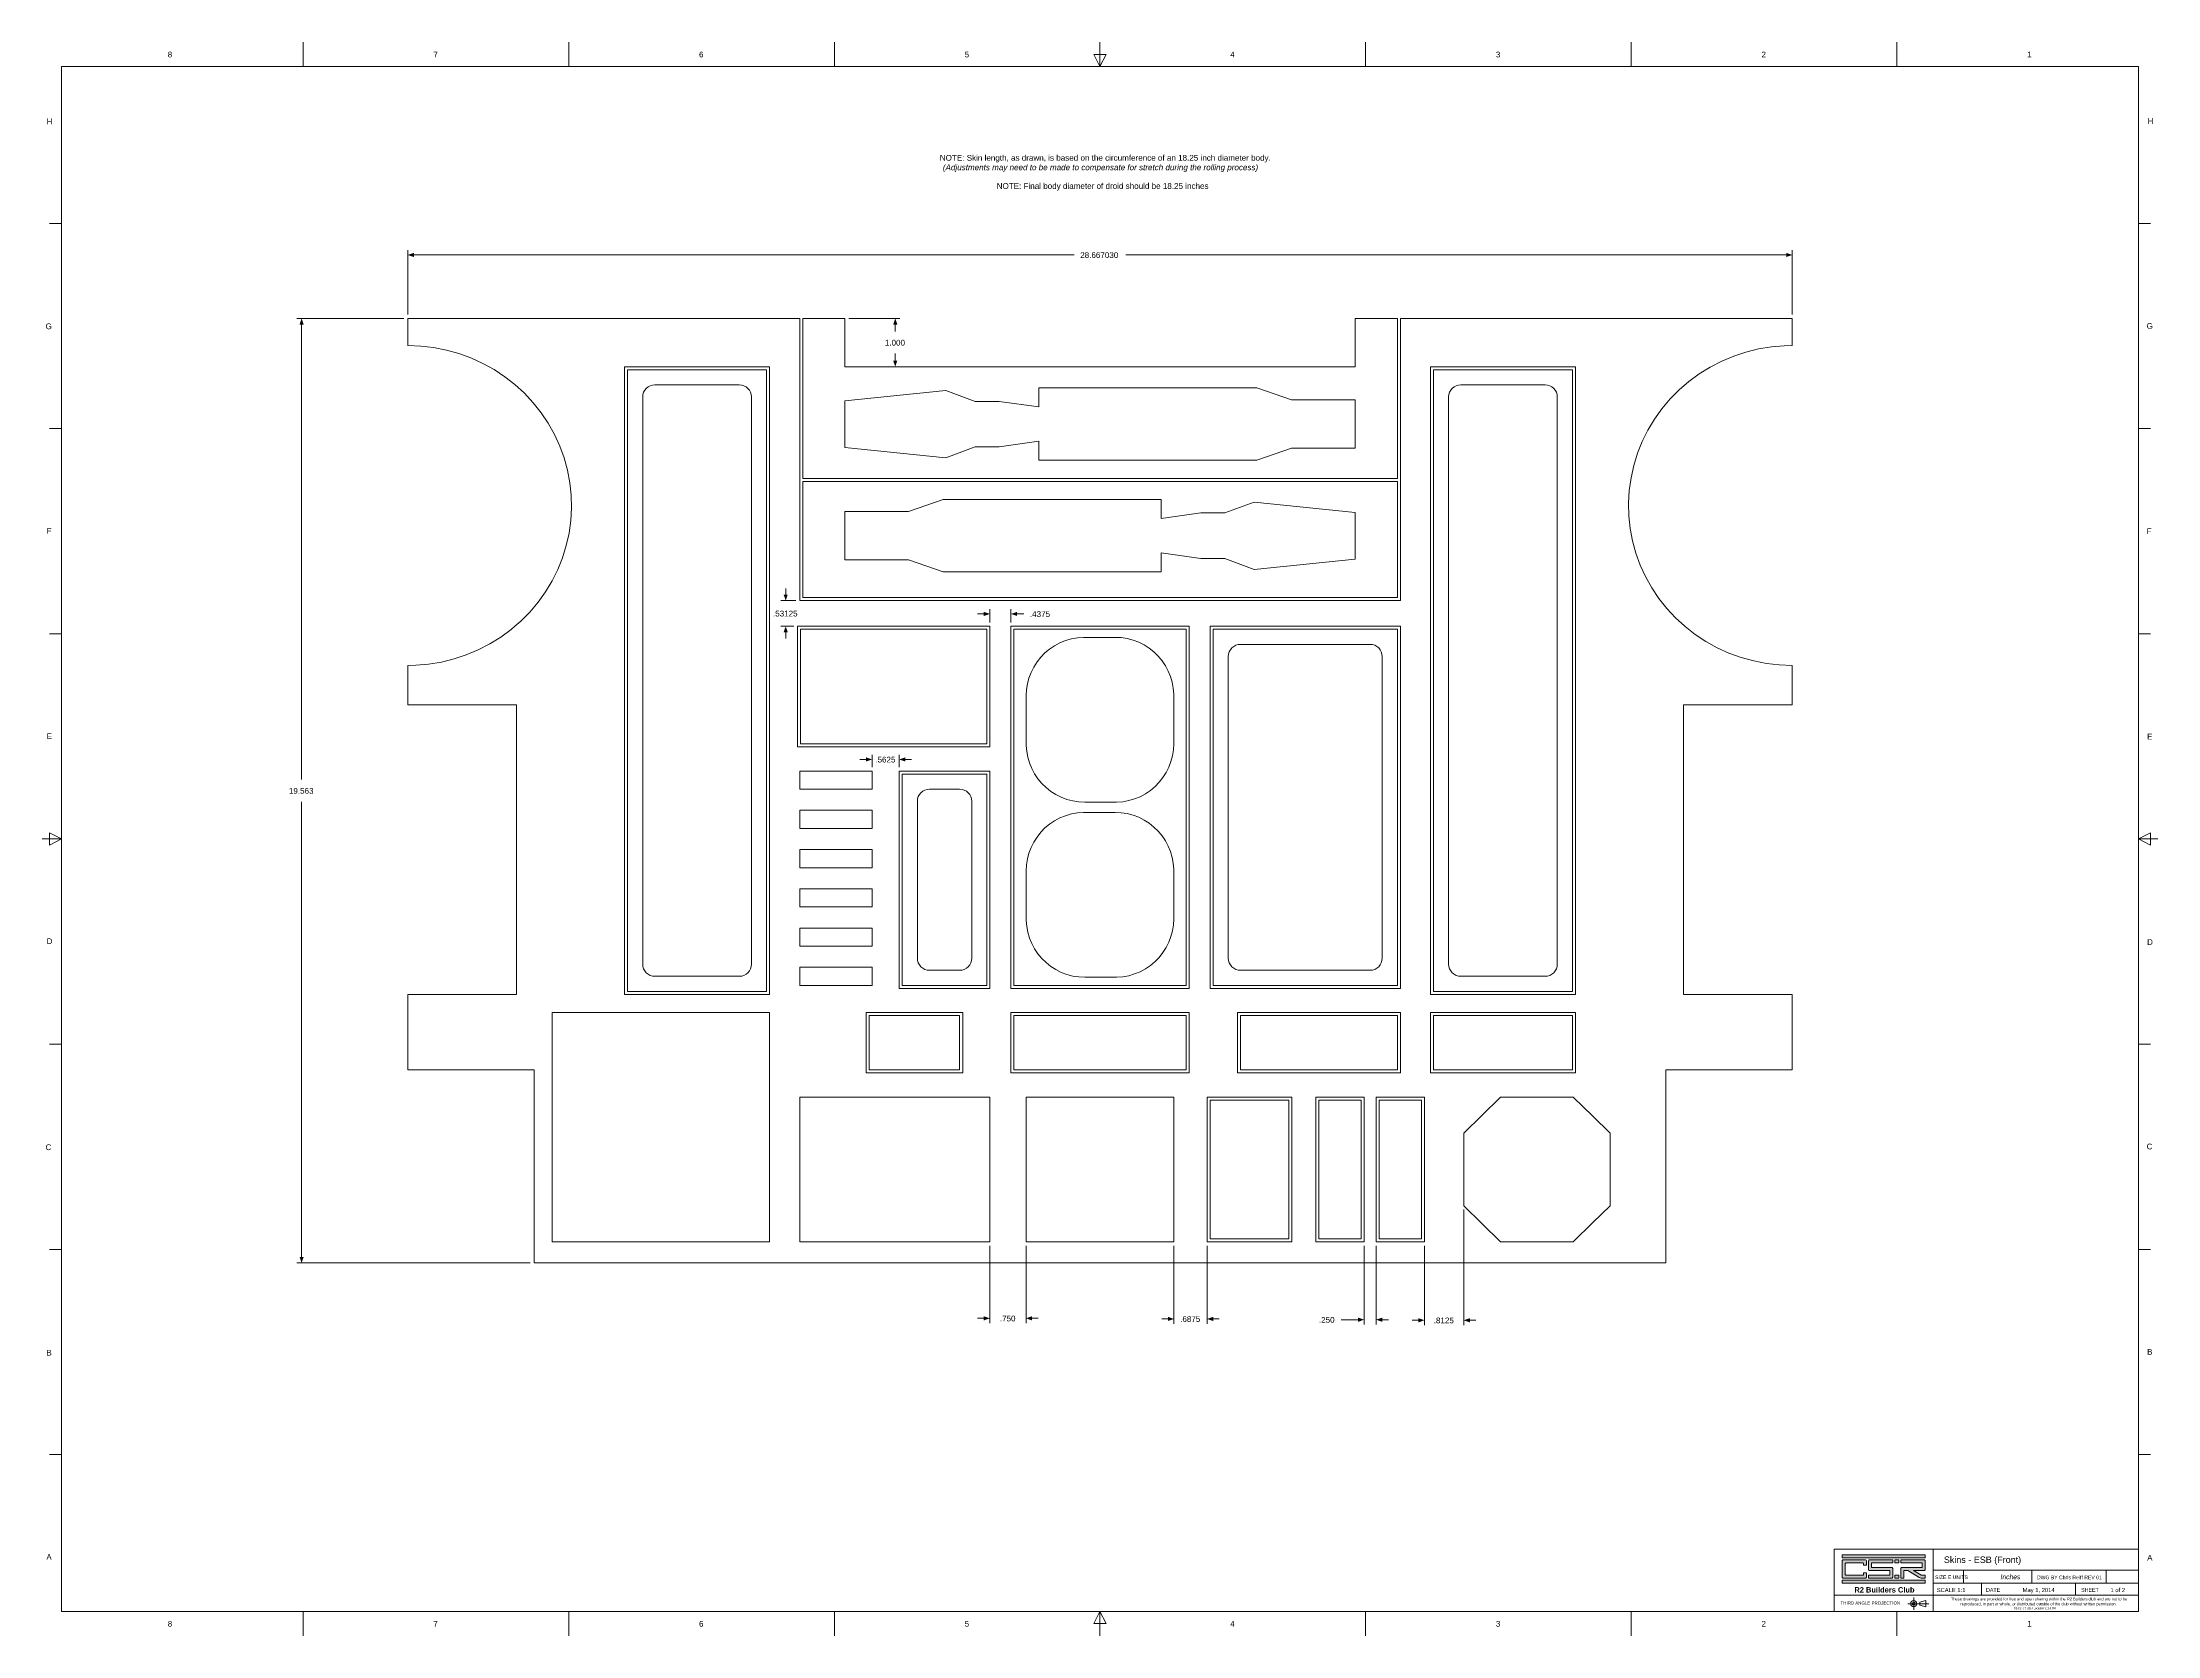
# Model space of a CAD drawing. Header units: millimetres. Extents: x 2076.8 to 2173.2, y 809.3 to 842.3.
# Drawn here: x 2076.75 to 2120.55, y 809.26 to 842.26 of the extents above; entities that cross this region are included whole.
import ezdxf

# ---------------------------------------------------------------- set-up
doc = ezdxf.new("R2010")
doc.units = ezdxf.units.MM
for name, color, linetype in [('PDF_Geometry', 7, 'Continuous'), ('PDF_Solid Fills', 5, 'Continuous'), ('PDF_Text', 7, 'Continuous')]:
    doc.layers.add(name, color=color, linetype=linetype)
doc.styles.add('PDF Arial', font='arial.ttf')
doc.styles.add('PDF Arial Bold', font='arialbd.ttf')
doc.styles.add('PDF Arial Italic', font='ariali.ttf')

msp = doc.modelspace()

# ---------------------------------------------------------------- hatches: boundary and pattern name
at = {"layer": 'PDF_Solid Fills', "true_color": 0xc0c0c0, "transparency": 33554559}
h = msp.add_hatch(color=9, dxfattribs=at)
h.paths.add_polyline_path([(2115.738, 810.345), (2115.738, 810.408), (2114.019, 810.408), (2114.019, 810.345)], flags=0)
h.paths.add_polyline_path([(2114.019, 810.869), (2115.738, 810.869), (2115.738, 810.932), (2114.019, 810.932)], flags=0)
h.paths.add_polyline_path([(2114.522, 810.467), (2114.522, 810.466), (2114.522, 810.465), (2114.522, 810.464), (2114.521, 810.464), (2114.521, 810.463), (2114.521, 810.462), (2114.521, 810.461), (2114.52, 810.46), (2114.52, 810.459), (2114.519, 810.458), (2114.519, 810.457), (2114.518, 810.457), (2114.518, 810.456), (2114.517, 810.455), (2114.516, 810.455), (2114.516, 810.454), (2114.515, 810.453), (2114.514, 810.453), (2114.513, 810.452), (2114.512, 810.452), (2114.512, 810.451), (2114.511, 810.451), (2114.51, 810.451), (2114.509, 810.45), (2114.508, 810.45), (2114.507, 810.45), (2114.506, 810.45), (2114.505, 810.45), (2114.504, 810.45), (2114.036, 810.45), (2114.035, 810.45), (2114.034, 810.45), (2114.033, 810.45), (2114.032, 810.45), (2114.031, 810.45), (2114.031, 810.451), (2114.03, 810.451), (2114.029, 810.451), (2114.028, 810.452), (2114.027, 810.452), (2114.026, 810.453), (2114.026, 810.453), (2114.025, 810.454), (2114.024, 810.455), (2114.023, 810.455), (2114.023, 810.456), (2114.022, 810.457), (2114.022, 810.457), (2114.021, 810.458), (2114.021, 810.459), (2114.02, 810.46), (2114.02, 810.461), (2114.019, 810.462), (2114.019, 810.463), (2114.019, 810.464), (2114.019, 810.464), (2114.019, 810.465), (2114.019, 810.466), (2114.019, 810.467), (2114.019, 810.81), (2114.019, 810.81), (2114.019, 810.811), (2114.019, 810.812), (2114.019, 810.813), (2114.019, 810.814), (2114.019, 810.815), (2114.02, 810.816), (2114.02, 810.817), (2114.021, 810.818), (2114.021, 810.819), (2114.022, 810.819), (2114.022, 810.82), (2114.023, 810.821), (2114.023, 810.822), (2114.024, 810.822), (2114.025, 810.823), (2114.026, 810.824), (2114.026, 810.824), (2114.027, 810.825), (2114.028, 810.825), (2114.029, 810.826), (2114.03, 810.826), (2114.031, 810.826), (2114.031, 810.827), (2114.032, 810.827), (2114.033, 810.827), (2114.034, 810.827), (2114.035, 810.827), (2114.036, 810.827), (2114.504, 810.827), (2114.505, 810.827), (2114.506, 810.827), (2114.507, 810.827), (2114.508, 810.827), (2114.509, 810.827), (2114.51, 810.826), (2114.511, 810.826), (2114.512, 810.826), (2114.512, 810.825), (2114.513, 810.825), (2114.514, 810.824), (2114.515, 810.824), (2114.516, 810.823), (2114.516, 810.822), (2114.517, 810.822), (2114.518, 810.821), (2114.518, 810.82), (2114.519, 810.819), (2114.519, 810.819), (2114.52, 810.818), (2114.52, 810.817), (2114.521, 810.816), (2114.521, 810.815), (2114.521, 810.814), (2114.521, 810.813), (2114.522, 810.812), (2114.522, 810.811), (2114.522, 810.81), (2114.522, 810.81), (2114.522, 810.717), (2114.459, 810.717), (2114.459, 810.76), (2114.459, 810.76), (2114.459, 810.76), (2114.459, 810.761), (2114.459, 810.761), (2114.459, 810.761), (2114.459, 810.761), (2114.459, 810.761), (2114.458, 810.762), (2114.458, 810.762), (2114.458, 810.762), (2114.458, 810.762), (2114.458, 810.763), (2114.458, 810.763), (2114.458, 810.763), (2114.458, 810.763), (2114.457, 810.763), (2114.457, 810.763), (2114.457, 810.763), (2114.457, 810.764), (2114.457, 810.764), (2114.456, 810.764), (2114.456, 810.764), (2114.456, 810.764), (2114.456, 810.764), (2114.455, 810.764), (2114.455, 810.764), (2114.455, 810.764), (2114.455, 810.764), (2114.454, 810.764), (2114.102, 810.764), (2114.101, 810.764), (2114.1, 810.764), (2114.099, 810.764), (2114.098, 810.764), (2114.097, 810.763), (2114.096, 810.763), (2114.095, 810.763), (2114.094, 810.762), (2114.093, 810.762), (2114.092, 810.761), (2114.091, 810.761), (2114.09, 810.76), (2114.089, 810.759), (2114.088, 810.759), (2114.087, 810.758), (2114.086, 810.757), (2114.086, 810.756), (2114.085, 810.755), (2114.084, 810.754), (2114.084, 810.753), (2114.083, 810.752), (2114.083, 810.751), (2114.083, 810.75), (2114.082, 810.749), (2114.082, 810.748), (2114.082, 810.747), (2114.082, 810.746), (2114.081, 810.744), (2114.081, 810.743), (2114.081, 810.534), (2114.081, 810.532), (2114.082, 810.531), (2114.082, 810.53), (2114.082, 810.529), (2114.082, 810.528), (2114.083, 810.527), (2114.083, 810.526), (2114.083, 810.525), (2114.084, 810.524), (2114.084, 810.523), (2114.085, 810.522), (2114.086, 810.521), (2114.086, 810.52), (2114.087, 810.519), (2114.088, 810.518), (2114.089, 810.518), (2114.09, 810.517), (2114.091, 810.516), (2114.092, 810.516), (2114.093, 810.515), (2114.094, 810.515), (2114.095, 810.514), (2114.096, 810.514), (2114.097, 810.513), (2114.098, 810.513), (2114.099, 810.513), (2114.1, 810.513), (2114.101, 810.513), (2114.102, 810.513), (2114.454, 810.513), (2114.455, 810.513), (2114.455, 810.513), (2114.455, 810.513), (2114.455, 810.513), (2114.456, 810.513), (2114.456, 810.513), (2114.456, 810.513), (2114.456, 810.513), (2114.457, 810.513), (2114.457, 810.513), (2114.457, 810.513), (2114.457, 810.514), (2114.457, 810.514), (2114.458, 810.514), (2114.458, 810.514), (2114.458, 810.514), (2114.458, 810.514), (2114.458, 810.515), (2114.458, 810.515), (2114.458, 810.515), (2114.458, 810.515), (2114.459, 810.515), (2114.459, 810.516), (2114.459, 810.516), (2114.459, 810.516), (2114.459, 810.516), (2114.459, 810.517), (2114.459, 810.517), (2114.459, 810.517), (2114.459, 810.56), (2114.522, 810.56)], flags=0)
h.paths.add_polyline_path([(2115.298, 810.45), (2115.298, 810.603), (2115.298, 810.603), (2115.298, 810.603), (2115.298, 810.603), (2115.298, 810.604), (2115.298, 810.604), (2115.298, 810.604), (2115.298, 810.604), (2115.298, 810.604), (2115.298, 810.605), (2115.298, 810.605), (2115.298, 810.605), (2115.299, 810.605), (2115.299, 810.605), (2115.299, 810.606), (2115.299, 810.606), (2115.299, 810.606), (2115.299, 810.606), (2115.3, 810.606), (2115.3, 810.606), (2115.3, 810.606), (2115.3, 810.607), (2115.3, 810.607), (2115.301, 810.607), (2115.301, 810.607), (2115.301, 810.607), (2115.301, 810.607), (2115.302, 810.607), (2115.302, 810.607), (2115.302, 810.607), (2115.382, 810.607), (2115.613, 810.462), (2115.614, 810.462), (2115.616, 810.461), (2115.617, 810.46), (2115.618, 810.459), (2115.62, 810.459), (2115.621, 810.458), (2115.623, 810.457), (2115.624, 810.456), (2115.626, 810.456), (2115.627, 810.455), (2115.629, 810.455), (2115.63, 810.454), (2115.632, 810.454), (2115.633, 810.453), (2115.635, 810.453), (2115.636, 810.452), (2115.638, 810.452), (2115.64, 810.452), (2115.641, 810.451), (2115.643, 810.451), (2115.644, 810.451), (2115.646, 810.45), (2115.648, 810.45), (2115.649, 810.45), (2115.651, 810.45), (2115.652, 810.45), (2115.654, 810.45), (2115.656, 810.45), (2115.657, 810.45), (2115.738, 810.45), (2115.738, 810.513), (2115.657, 810.513), (2115.657, 810.513), (2115.656, 810.513), (2115.656, 810.513), (2115.656, 810.513), (2115.655, 810.513), (2115.655, 810.513), (2115.654, 810.513), (2115.654, 810.513), (2115.654, 810.513), (2115.653, 810.513), (2115.653, 810.513), (2115.652, 810.513), (2115.652, 810.513), (2115.652, 810.513), (2115.651, 810.513), (2115.651, 810.514), (2115.65, 810.514), (2115.65, 810.514), (2115.65, 810.514), (2115.649, 810.514), (2115.649, 810.514), (2115.649, 810.514), (2115.648, 810.515), (2115.648, 810.515), (2115.648, 810.515), (2115.647, 810.515), (2115.647, 810.515), (2115.646, 810.516), (2115.646, 810.516), (2115.5, 810.607), (2115.72, 810.607), (2115.721, 810.607), (2115.722, 810.607), (2115.723, 810.607), (2115.724, 810.607), (2115.725, 810.608), (2115.726, 810.608), (2115.727, 810.608), (2115.728, 810.609), (2115.729, 810.609), (2115.729, 810.61), (2115.73, 810.61), (2115.731, 810.611), (2115.732, 810.611), (2115.733, 810.612), (2115.733, 810.612), (2115.734, 810.613), (2115.734, 810.614), (2115.735, 810.615), (2115.735, 810.616), (2115.736, 810.616), (2115.736, 810.617), (2115.737, 810.618), (2115.737, 810.619), (2115.737, 810.62), (2115.738, 810.621), (2115.738, 810.622), (2115.738, 810.623), (2115.738, 810.624), (2115.738, 810.625), (2115.738, 810.81), (2115.738, 810.81), (2115.738, 810.811), (2115.738, 810.812), (2115.738, 810.813), (2115.737, 810.814), (2115.737, 810.815), (2115.737, 810.816), (2115.736, 810.817), (2115.736, 810.818), (2115.735, 810.819), (2115.735, 810.819), (2115.734, 810.82), (2115.734, 810.821), (2115.733, 810.822), (2115.733, 810.822), (2115.732, 810.823), (2115.731, 810.824), (2115.73, 810.824), (2115.729, 810.825), (2115.729, 810.825), (2115.728, 810.826), (2115.727, 810.826), (2115.726, 810.826), (2115.725, 810.827), (2115.724, 810.827), (2115.723, 810.827), (2115.722, 810.827), (2115.721, 810.827), (2115.72, 810.827), (2115.235, 810.827), (2115.235, 810.764), (2115.671, 810.764), (2115.671, 810.764), (2115.671, 810.764), (2115.671, 810.764), (2115.672, 810.764), (2115.672, 810.764), (2115.672, 810.764), (2115.672, 810.764), (2115.673, 810.764), (2115.673, 810.764), (2115.673, 810.764), (2115.673, 810.763), (2115.673, 810.763), (2115.674, 810.763), (2115.674, 810.763), (2115.674, 810.763), (2115.674, 810.763), (2115.674, 810.763), (2115.674, 810.762), (2115.674, 810.762), (2115.675, 810.762), (2115.675, 810.762), (2115.675, 810.761), (2115.675, 810.761), (2115.675, 810.761), (2115.675, 810.761), (2115.675, 810.761), (2115.675, 810.76), (2115.675, 810.76), (2115.675, 810.76), (2115.675, 810.674), (2115.675, 810.674), (2115.675, 810.674), (2115.675, 810.674), (2115.675, 810.673), (2115.675, 810.673), (2115.675, 810.673), (2115.675, 810.673), (2115.675, 810.672), (2115.675, 810.672), (2115.674, 810.672), (2115.674, 810.672), (2115.674, 810.672), (2115.674, 810.671), (2115.674, 810.671), (2115.674, 810.671), (2115.674, 810.671), (2115.673, 810.671), (2115.673, 810.671), (2115.673, 810.671), (2115.673, 810.67), (2115.673, 810.67), (2115.672, 810.67), (2115.672, 810.67), (2115.672, 810.67), (2115.672, 810.67), (2115.671, 810.67), (2115.671, 810.67), (2115.671, 810.67), (2115.671, 810.67), (2115.252, 810.67), (2115.251, 810.67), (2115.25, 810.67), (2115.25, 810.67), (2115.249, 810.669), (2115.248, 810.669), (2115.247, 810.669), (2115.246, 810.669), (2115.245, 810.668), (2115.244, 810.668), (2115.243, 810.667), (2115.242, 810.667), (2115.242, 810.666), (2115.241, 810.666), (2115.24, 810.665), (2115.24, 810.664), (2115.239, 810.664), (2115.238, 810.663), (2115.238, 810.662), (2115.237, 810.661), (2115.237, 810.661), (2115.236, 810.66), (2115.236, 810.659), (2115.236, 810.658), (2115.235, 810.657), (2115.235, 810.656), (2115.235, 810.655), (2115.235, 810.654), (2115.235, 810.653), (2115.235, 810.652), (2115.235, 810.45)], flags=0)
h.paths.add_polyline_path([(2114.564, 810.625), (2114.564, 810.624), (2114.564, 810.623), (2114.564, 810.622), (2114.564, 810.621), (2114.564, 810.62), (2114.565, 810.619), (2114.565, 810.618), (2114.565, 810.617), (2114.566, 810.616), (2114.566, 810.616), (2114.567, 810.615), (2114.567, 810.614), (2114.568, 810.613), (2114.569, 810.612), (2114.569, 810.612), (2114.57, 810.611), (2114.571, 810.611), (2114.571, 810.61), (2114.572, 810.61), (2114.573, 810.609), (2114.574, 810.609), (2114.575, 810.608), (2114.576, 810.608), (2114.577, 810.608), (2114.578, 810.607), (2114.579, 810.607), (2114.579, 810.607), (2114.58, 810.607), (2114.581, 810.607), (2115, 810.607), (2115, 810.607), (2115, 810.607), (2115, 810.607), (2115.001, 810.607), (2115.001, 810.607), (2115.001, 810.607), (2115.001, 810.607), (2115.002, 810.607), (2115.002, 810.606), (2115.002, 810.606), (2115.002, 810.606), (2115.002, 810.606), (2115.003, 810.606), (2115.003, 810.606), (2115.003, 810.606), (2115.003, 810.605), (2115.003, 810.605), (2115.003, 810.605), (2115.003, 810.605), (2115.004, 810.605), (2115.004, 810.604), (2115.004, 810.604), (2115.004, 810.604), (2115.004, 810.604), (2115.004, 810.604), (2115.004, 810.603), (2115.004, 810.603), (2115.004, 810.603), (2115.004, 810.603), (2115.004, 810.517), (2115.004, 810.517), (2115.004, 810.517), (2115.004, 810.516), (2115.004, 810.516), (2115.004, 810.516), (2115.004, 810.516), (2115.004, 810.515), (2115.004, 810.515), (2115.004, 810.515), (2115.003, 810.515), (2115.003, 810.515), (2115.003, 810.514), (2115.003, 810.514), (2115.003, 810.514), (2115.003, 810.514), (2115.003, 810.514), (2115.002, 810.514), (2115.002, 810.513), (2115.002, 810.513), (2115.002, 810.513), (2115.002, 810.513), (2115.001, 810.513), (2115.001, 810.513), (2115.001, 810.513), (2115.001, 810.513), (2115, 810.513), (2115, 810.513), (2115, 810.513), (2115, 810.513), (2114.564, 810.513), (2114.564, 810.45), (2115.049, 810.45), (2115.05, 810.45), (2115.051, 810.45), (2115.052, 810.45), (2115.053, 810.45), (2115.054, 810.45), (2115.055, 810.451), (2115.056, 810.451), (2115.057, 810.451), (2115.058, 810.452), (2115.058, 810.452), (2115.059, 810.453), (2115.06, 810.453), (2115.061, 810.454), (2115.061, 810.455), (2115.062, 810.455), (2115.063, 810.456), (2115.063, 810.457), (2115.064, 810.457), (2115.064, 810.458), (2115.065, 810.459), (2115.065, 810.46), (2115.066, 810.461), (2115.066, 810.462), (2115.066, 810.463), (2115.067, 810.464), (2115.067, 810.464), (2115.067, 810.465), (2115.067, 810.466), (2115.067, 810.467), (2115.067, 810.652), (2115.067, 810.653), (2115.067, 810.654), (2115.067, 810.655), (2115.067, 810.656), (2115.066, 810.657), (2115.066, 810.658), (2115.066, 810.659), (2115.065, 810.66), (2115.065, 810.661), (2115.064, 810.661), (2115.064, 810.662), (2115.063, 810.663), (2115.063, 810.664), (2115.062, 810.664), (2115.061, 810.665), (2115.061, 810.666), (2115.06, 810.666), (2115.059, 810.667), (2115.058, 810.667), (2115.058, 810.668), (2115.057, 810.668), (2115.056, 810.669), (2115.055, 810.669), (2115.054, 810.669), (2115.053, 810.669), (2115.052, 810.67), (2115.051, 810.67), (2115.05, 810.67), (2115.049, 810.67), (2114.631, 810.67), (2114.631, 810.67), (2114.631, 810.67), (2114.63, 810.67), (2114.63, 810.67), (2114.63, 810.67), (2114.63, 810.67), (2114.629, 810.67), (2114.629, 810.67), (2114.629, 810.67), (2114.629, 810.671), (2114.629, 810.671), (2114.628, 810.671), (2114.628, 810.671), (2114.628, 810.671), (2114.628, 810.671), (2114.628, 810.671), (2114.628, 810.672), (2114.627, 810.672), (2114.627, 810.672), (2114.627, 810.672), (2114.627, 810.672), (2114.627, 810.673), (2114.627, 810.673), (2114.627, 810.673), (2114.627, 810.673), (2114.627, 810.674), (2114.627, 810.674), (2114.627, 810.674), (2114.627, 810.674), (2114.627, 810.76), (2114.627, 810.76), (2114.627, 810.76), (2114.627, 810.761), (2114.627, 810.761), (2114.627, 810.761), (2114.627, 810.761), (2114.627, 810.761), (2114.627, 810.762), (2114.627, 810.762), (2114.627, 810.762), (2114.627, 810.762), (2114.628, 810.763), (2114.628, 810.763), (2114.628, 810.763), (2114.628, 810.763), (2114.628, 810.763), (2114.628, 810.763), (2114.629, 810.763), (2114.629, 810.764), (2114.629, 810.764), (2114.629, 810.764), (2114.629, 810.764), (2114.63, 810.764), (2114.63, 810.764), (2114.63, 810.764), (2114.63, 810.764), (2114.631, 810.764), (2114.631, 810.764), (2114.631, 810.764), (2115.067, 810.764), (2115.067, 810.827), (2114.581, 810.827), (2114.58, 810.827), (2114.579, 810.827), (2114.579, 810.827), (2114.578, 810.827), (2114.577, 810.827), (2114.576, 810.826), (2114.575, 810.826), (2114.574, 810.826), (2114.573, 810.825), (2114.572, 810.825), (2114.571, 810.824), (2114.571, 810.824), (2114.57, 810.823), (2114.569, 810.822), (2114.569, 810.822), (2114.568, 810.821), (2114.567, 810.82), (2114.567, 810.819), (2114.566, 810.819), (2114.566, 810.818), (2114.565, 810.817), (2114.565, 810.816), (2114.565, 810.815), (2114.564, 810.814), (2114.564, 810.813), (2114.564, 810.812), (2114.564, 810.811), (2114.564, 810.81), (2114.564, 810.81)], flags=0)
h.paths.add_polyline_path([(2115.193, 810.513), (2115.109, 810.513), (2115.109, 810.45), (2115.193, 810.45)], flags=0)
h.paths.add_polyline_path([(2115.193, 810.827), (2115.109, 810.827), (2115.109, 810.764), (2115.193, 810.764)], flags=0)

# ---------------------------------------------------------------- linework, layer by layer
at = {"layer": 'PDF_Geometry', "lineweight": 0}
for points in [[(2082.153, 842.258), (2082.153, 841.758)], [(2087.653, 842.258), (2087.653, 841.758)], [(2093.153, 842.258), (2093.153, 841.758)], [(2098.653, 841.758), (2098.778, 842.008), (2098.528, 842.008), (2098.653, 841.758), (2098.653, 842.258)], [(2104.153, 842.258), (2104.153, 841.758)], [(2109.653, 842.258), (2109.653, 841.758)], [(2115.153, 842.258), (2115.153, 841.758)], [(2077.153, 838.508), (2076.903, 838.508)], [(2120.403, 838.508), (2120.153, 838.508)], [(2077.153, 834.258), (2076.903, 834.258)], [(2120.403, 834.258), (2120.153, 834.258)], [(2077.153, 830.008), (2076.903, 830.008)], [(2120.403, 830.008), (2120.153, 830.008)], [(2077.153, 825.758), (2076.903, 825.633), (2076.903, 825.883), (2077.153, 825.758), (2076.753, 825.758)], [(2120.153, 825.758), (2120.403, 825.633), (2120.403, 825.883), (2120.153, 825.758), (2120.553, 825.758)], [(2076.903, 821.508), (2077.153, 821.508)], [(2120.153, 821.508), (2120.403, 821.508)], [(2076.903, 817.258), (2077.153, 817.258)], [(2120.153, 817.258), (2120.403, 817.258)], [(2076.903, 813.008), (2077.153, 813.008)], [(2120.153, 813.008), (2120.403, 813.008)], [(2115.903, 811.047), (2115.903, 809.758)], [(2120.153, 810.615), (2115.903, 810.615)], [(2120.153, 810.348), (2115.903, 810.348)], [(2116.529, 810.615), (2116.529, 810.348)], [(2116.903, 810.098), (2116.903, 810.348)], [(2117.948, 810.615), (2117.948, 810.351)], [(2118.849, 810.098), (2118.849, 810.348)], [(2119.488, 810.615), (2119.488, 810.351)], [(2113.856, 810.098), (2120.153, 810.098)], [(2115.502, 809.796), (2115.502, 809.921), (2115.377, 809.921)], [(2115.502, 810.046), (2115.502, 809.921), (2115.627, 809.921), (2115.627, 809.952), (2115.752, 809.984), (2115.752, 809.921), (2115.752, 809.859), (2115.627, 809.89), (2115.627, 809.921), (2115.752, 809.921), (2115.815, 809.921)], [(2082.153, 809.258), (2082.153, 809.758)], [(2087.653, 809.258), (2087.653, 809.758)], [(2093.153, 809.258), (2093.153, 809.758)], [(2098.653, 809.758), (2098.528, 809.508), (2098.778, 809.508), (2098.653, 809.758), (2098.653, 809.258)], [(2104.153, 809.258), (2104.153, 809.758)], [(2109.653, 809.258), (2109.653, 809.758)], [(2115.153, 809.258), (2115.153, 809.758)]]:
    msp.add_lwpolyline(points, dxfattribs=at)
for points in [[(2077.153, 841.758), (2077.153, 809.758), (2120.153, 809.758), (2120.153, 841.758)], [(2112.987, 828.539), (2112.987, 829.352), (2112.718, 829.362), (2112.451, 829.393), (2112.188, 829.445), (2111.929, 829.517), (2111.677, 829.609), (2111.434, 829.72), (2111.2, 829.849), (2110.977, 829.996), (2110.767, 830.16), (2110.763, 830.164), (2110.571, 830.34), (2110.391, 830.534), (2110.226, 830.742), (2110.079, 830.962), (2109.95, 831.192), (2109.84, 831.432), (2109.75, 831.679), (2109.68, 831.933), (2109.632, 832.191), (2109.604, 832.453), (2109.597, 832.715), (2109.612, 832.977), (2109.648, 833.238), (2109.705, 833.494), (2109.783, 833.746), (2109.88, 833.99), (2109.998, 834.227), (2110.134, 834.453), (2110.288, 834.668), (2110.459, 834.871), (2110.646, 835.06), (2110.847, 835.234), (2111.062, 835.391), (2111.289, 835.532), (2111.527, 835.654), (2111.774, 835.758), (2112.029, 835.842), (2112.289, 835.906), (2112.554, 835.95), (2112.822, 835.973), (2112.987, 835.977), (2112.987, 836.039), (2112.987, 836.539), (2108.856, 836.539), (2105.435, 836.539), (2104.872, 836.539), (2104.872, 836.039), (2104.872, 830.695), (2104.247, 830.695), (2102.872, 830.695), (2100.685, 830.695), (2096.591, 830.695), (2096.091, 830.695), (2094.216, 830.695), (2093.122, 830.695), (2092.435, 830.695), (2092.435, 836.039), (2092.435, 836.539), (2092.1, 836.539), (2084.32, 836.539), (2084.32, 836.039), (2084.32, 835.977), (2084.588, 835.966), (2084.855, 835.935), (2085.119, 835.883), (2085.377, 835.811), (2085.629, 835.72), (2085.873, 835.609), (2086.107, 835.479), (2086.329, 835.332), (2086.539, 835.168), (2086.735, 834.988), (2086.916, 834.794), (2087.081, 834.586), (2087.228, 834.367), (2087.357, 834.136), (2087.466, 833.897), (2087.556, 833.649), (2087.626, 833.395), (2087.675, 833.137), (2087.703, 832.876), (2087.709, 832.613), (2087.695, 832.351), (2087.659, 832.091), (2087.602, 831.834), (2087.524, 831.583), (2087.426, 831.338), (2087.309, 831.102), (2087.173, 830.875), (2087.019, 830.66), (2086.848, 830.457), (2086.661, 830.269), (2086.54, 830.164), (2086.459, 830.095), (2086.244, 829.937), (2086.017, 829.797), (2085.779, 829.674), (2085.532, 829.571), (2085.278, 829.487), (2085.017, 829.423), (2084.752, 829.379), (2084.484, 829.356), (2084.32, 829.352), (2084.32, 828.539), (2086.57, 828.539), (2086.57, 827.164), (2086.57, 822.539), (2084.32, 822.539), (2084.32, 822.352), (2084.32, 820.977), (2086.935, 820.977), (2086.935, 820.664), (2086.935, 816.977), (2092.1, 816.977), (2093.122, 816.977), (2094.216, 816.977), (2096.091, 816.977), (2096.591, 816.977), (2100.685, 816.977), (2102.872, 816.977), (2104.247, 816.977), (2105.435, 816.977), (2108.856, 816.977), (2110.372, 816.977), (2110.372, 820.664), (2110.372, 820.977), (2112.987, 820.977), (2112.987, 822.352), (2112.987, 822.539), (2110.737, 822.539), (2110.737, 827.164), (2110.737, 828.539)], [(2103.935, 836.539), (2103.935, 835.539), (2093.372, 835.539), (2093.372, 836.539), (2092.497, 836.539), (2092.497, 833.227), (2104.81, 833.227), (2104.81, 836.539)], [(2091.81, 822.539), (2088.81, 822.539), (2088.81, 827.164), (2088.81, 830.164), (2088.81, 835.539), (2091.81, 835.539), (2091.81, 830.164), (2091.81, 827.164)], [(2091.747, 835.477), (2088.872, 835.477), (2088.872, 822.602), (2091.747, 822.602)], [(2105.497, 822.539), (2105.497, 827.164), (2105.497, 830.164), (2105.497, 835.539), (2108.497, 835.539), (2108.497, 830.164), (2108.497, 827.164), (2108.497, 822.539)], [(2105.56, 822.602), (2108.435, 822.602), (2108.435, 835.477), (2105.56, 835.477)], [(2097.384, 835.102), (2101.903, 835.102), (2102.619, 834.852), (2103.934, 834.852), (2103.934, 833.852), (2102.619, 833.852), (2101.903, 833.602), (2097.384, 833.602), (2097.384, 833.997), (2096.567, 833.881), (2096.067, 833.881), (2095.459, 833.654), (2093.372, 833.868), (2093.372, 834.835), (2095.459, 835.049), (2096.067, 834.822), (2096.567, 834.822), (2097.384, 834.706)], [(2104.81, 830.758), (2104.81, 833.164), (2092.497, 833.164), (2092.497, 830.758)], [(2095.404, 832.789), (2099.923, 832.789), (2099.923, 832.394), (2100.74, 832.51), (2101.24, 832.51), (2101.848, 832.737), (2103.934, 832.523), (2103.934, 831.556), (2101.848, 831.341), (2101.24, 831.568), (2100.74, 831.568), (2099.923, 831.684), (2099.923, 831.289), (2095.404, 831.289), (2094.687, 831.539), (2093.372, 831.539), (2093.372, 832.539), (2094.687, 832.539)], [(2096.372, 827.664), (2096.091, 827.664), (2094.216, 827.664), (2093.122, 827.664), (2092.391, 827.664), (2092.391, 830.164), (2093.122, 830.164), (2094.216, 830.164), (2096.091, 830.164), (2096.372, 830.164)], [(2092.453, 830.102), (2092.453, 827.727), (2096.31, 827.727), (2096.31, 830.102)], [(2100.497, 822.664), (2096.81, 822.664), (2096.81, 827.164), (2096.81, 830.164), (2100.497, 830.164), (2100.497, 827.164)], [(2100.435, 822.727), (2100.435, 830.102), (2096.872, 830.102), (2096.872, 822.727)], [(2100.935, 830.164), (2102.872, 830.164), (2104.247, 830.164), (2104.872, 830.164), (2104.872, 827.164), (2104.872, 822.664), (2104.247, 822.664), (2102.872, 822.664), (2100.935, 822.664), (2100.935, 827.164)], [(2100.997, 830.102), (2100.997, 822.727), (2104.81, 822.727), (2104.81, 830.102)], [(2100.18, 828.727), (2100.18, 827.726), (2100.174, 827.603), (2100.155, 827.481), (2100.123, 827.361), (2100.08, 827.245), (2100.024, 827.134), (2099.957, 827.029), (2099.88, 826.932), (2099.793, 826.843), (2099.697, 826.763), (2099.594, 826.693), (2099.483, 826.634), (2099.367, 826.587), (2099.247, 826.552), (2099.123, 826.529), (2098.998, 826.519), (2098.966, 826.519), (2098.34, 826.519), (2098.215, 826.526), (2098.091, 826.545), (2097.969, 826.577), (2097.852, 826.621), (2097.74, 826.677), (2097.634, 826.744), (2097.536, 826.822), (2097.447, 826.909), (2097.367, 827.004), (2097.298, 827.107), (2097.24, 827.217), (2097.193, 827.332), (2097.159, 827.45), (2097.136, 827.572), (2097.127, 827.695), (2097.126, 827.726), (2097.126, 828.727), (2097.133, 828.851), (2097.152, 828.973), (2097.183, 829.092), (2097.227, 829.208), (2097.282, 829.319), (2097.349, 829.424), (2097.426, 829.521), (2097.513, 829.611), (2097.609, 829.691), (2097.713, 829.76), (2097.823, 829.819), (2097.939, 829.866), (2098.06, 829.901), (2098.184, 829.924), (2098.309, 829.934), (2098.34, 829.934), (2098.966, 829.934), (2099.092, 829.928), (2099.216, 829.908), (2099.337, 829.876), (2099.455, 829.832), (2099.567, 829.776), (2099.672, 829.709), (2099.77, 829.631), (2099.859, 829.544), (2099.939, 829.449), (2100.008, 829.346), (2100.067, 829.236), (2100.113, 829.122), (2100.148, 829.003), (2100.17, 828.881), (2100.18, 828.758)], [(2092.435, 826.789), (2092.435, 827.164), (2093.122, 827.164), (2093.935, 827.164), (2093.935, 826.789), (2093.122, 826.789)], [(2094.497, 822.664), (2094.497, 827.164), (2096.091, 827.164), (2096.372, 827.164), (2096.372, 822.664), (2096.091, 822.664)], [(2094.56, 827.102), (2094.56, 822.727), (2096.31, 822.727), (2096.31, 827.102)], [(2093.935, 826.352), (2093.935, 825.977), (2093.122, 825.977), (2092.435, 825.977), (2092.435, 826.352), (2093.122, 826.352)], [(2098.34, 826.309), (2098.966, 826.309), (2099.092, 826.303), (2099.216, 826.283), (2099.337, 826.251), (2099.455, 826.207), (2099.567, 826.151), (2099.672, 826.084), (2099.77, 826.006), (2099.859, 825.919), (2099.939, 825.824), (2100.008, 825.721), (2100.067, 825.611), (2100.113, 825.497), (2100.148, 825.378), (2100.17, 825.256), (2100.18, 825.133), (2100.18, 825.102), (2100.18, 824.101), (2100.174, 823.978), (2100.155, 823.856), (2100.123, 823.736), (2100.08, 823.62), (2100.024, 823.509), (2099.957, 823.404), (2099.88, 823.307), (2099.793, 823.218), (2099.697, 823.138), (2099.594, 823.068), (2099.483, 823.009), (2099.367, 822.962), (2099.247, 822.927), (2099.123, 822.904), (2098.998, 822.894), (2098.966, 822.894), (2098.34, 822.894), (2098.215, 822.901), (2098.091, 822.92), (2097.969, 822.952), (2097.852, 822.996), (2097.74, 823.052), (2097.634, 823.119), (2097.536, 823.197), (2097.447, 823.284), (2097.367, 823.379), (2097.298, 823.482), (2097.24, 823.592), (2097.193, 823.707), (2097.159, 823.825), (2097.136, 823.947), (2097.127, 824.07), (2097.126, 824.101), (2097.126, 825.102), (2097.133, 825.226), (2097.152, 825.348), (2097.183, 825.467), (2097.227, 825.583), (2097.282, 825.694), (2097.349, 825.799), (2097.426, 825.896), (2097.513, 825.986), (2097.609, 826.066), (2097.713, 826.135), (2097.823, 826.194), (2097.939, 826.241), (2098.06, 826.276), (2098.184, 826.299), (2098.309, 826.309)], [(2093.935, 825.164), (2093.122, 825.164), (2092.435, 825.164), (2092.435, 825.539), (2093.122, 825.539), (2093.935, 825.539)], [(2092.435, 824.727), (2093.122, 824.727), (2093.935, 824.727), (2093.935, 824.352), (2093.122, 824.352), (2092.435, 824.352)], [(2092.435, 823.539), (2092.435, 823.914), (2093.122, 823.914), (2093.935, 823.914), (2093.935, 823.539), (2093.122, 823.539)], [(2092.435, 822.727), (2092.435, 823.102), (2093.122, 823.102), (2093.935, 823.102), (2093.935, 822.727), (2093.122, 822.727)], [(2091.81, 817.414), (2087.31, 817.414), (2087.31, 820.664), (2087.31, 822.164), (2091.81, 822.164), (2091.81, 820.664)], [(2093.81, 820.914), (2093.81, 822.164), (2094.216, 822.164), (2095.81, 822.164), (2095.81, 820.914), (2094.216, 820.914)], [(2100.497, 822.164), (2100.497, 820.914), (2096.81, 820.914), (2096.81, 822.164)], [(2101.497, 822.164), (2102.872, 822.164), (2104.247, 822.164), (2104.872, 822.164), (2104.872, 820.914), (2104.247, 820.914), (2102.872, 820.914), (2101.497, 820.914)], [(2108.497, 822.164), (2108.497, 820.914), (2105.497, 820.914), (2105.497, 822.164)], [(2093.872, 822.102), (2093.872, 820.977), (2095.747, 820.977), (2095.747, 822.102)], [(2100.435, 820.977), (2100.435, 822.102), (2096.872, 822.102), (2096.872, 820.977)], [(2101.56, 820.977), (2104.81, 820.977), (2104.81, 822.102), (2101.56, 822.102)], [(2108.435, 822.102), (2105.56, 822.102), (2105.56, 820.977), (2108.435, 820.977)], [(2092.435, 820.414), (2093.122, 820.414), (2094.216, 820.414), (2096.091, 820.414), (2096.372, 820.414), (2096.372, 817.414), (2096.091, 817.414), (2094.216, 817.414), (2093.122, 817.414), (2092.435, 817.414)], [(2100.185, 820.414), (2100.185, 817.414), (2097.122, 817.414), (2097.122, 820.414)], [(2100.872, 820.414), (2102.622, 820.414), (2102.622, 817.414), (2100.872, 817.414)], [(2103.122, 820.414), (2104.122, 820.414), (2104.122, 817.414), (2103.122, 817.414)], [(2105.372, 817.414), (2104.372, 817.414), (2104.372, 820.414), (2105.372, 820.414)], [(2108.451, 817.414), (2106.949, 817.414), (2106.185, 818.164), (2106.185, 819.664), (2106.949, 820.414), (2108.451, 820.414), (2108.856, 820.017), (2109.216, 819.664), (2109.216, 818.164), (2108.856, 817.812)], [(2100.935, 817.477), (2102.56, 817.477), (2102.56, 820.352), (2100.935, 820.352)], [(2103.185, 820.352), (2103.185, 817.477), (2104.06, 817.477), (2104.06, 820.352)], [(2104.435, 817.477), (2105.31, 817.477), (2105.31, 820.352), (2104.435, 820.352)], [(2120.153, 809.758), (2120.153, 811.047), (2113.856, 811.047), (2113.856, 809.758)], [(2114.019, 810.932), (2115.738, 810.932), (2115.738, 810.869), (2114.019, 810.869)], [(2115.193, 810.764), (2115.109, 810.764), (2115.109, 810.827), (2115.193, 810.827)], [(2114.019, 810.345), (2114.019, 810.408), (2115.738, 810.408), (2115.738, 810.345)], [(2115.193, 810.45), (2115.109, 810.45), (2115.109, 810.513), (2115.193, 810.513)]]:
    msp.add_lwpolyline(points, close=True, dxfattribs=at)
at = {"layer": 'PDF_Geometry', "color": 5, "lineweight": 0}
for points in [[(2084.32, 837.952), (2084.32, 836.618)], [(2112.987, 837.952), (2112.987, 836.618)], [(2084.446, 837.854), (2098.119, 837.854)], [(2112.861, 837.854), (2099.188, 837.854)], [(2082.024, 836.539), (2084.241, 836.539)], [(2082.122, 836.413), (2082.122, 826.987)], [(2094.512, 836.539), (2093.451, 836.539)], [(2094.414, 836.413), (2094.414, 836.268)], [(2094.414, 835.665), (2094.414, 835.81)], [(2094.512, 835.539), (2093.451, 835.539)], [(2092.146, 830.821), (2092.146, 830.947)], [(2092.047, 830.695), (2092.356, 830.695)], [(2096.372, 830.518), (2096.372, 830.243)], [(2096.81, 830.518), (2096.81, 830.243)], [(2092.047, 830.164), (2092.312, 830.164)], [(2092.146, 830.038), (2092.146, 829.912)], [(2096.246, 830.419), (2096.12, 830.419)], [(2093.809, 827.406), (2093.683, 827.406)], [(2093.935, 827.504), (2093.935, 827.243)], [(2094.497, 827.504), (2094.497, 827.243)], [(2094.623, 827.406), (2094.749, 827.406)], [(2082.122, 817.103), (2082.122, 826.529)], [(2106.185, 815.692), (2106.185, 818.085)], [(2096.372, 815.732), (2096.372, 817.335)], [(2097.122, 815.732), (2097.122, 817.335)], [(2100.185, 815.72), (2100.185, 817.335)], [(2100.872, 815.72), (2100.872, 817.335)], [(2104.122, 815.704), (2104.122, 817.335)], [(2104.372, 815.704), (2104.372, 817.335)], [(2105.372, 815.692), (2105.372, 817.335)], [(2082.024, 816.977), (2086.856, 816.977)], [(2096.246, 815.831), (2096.12, 815.831)], [(2097.248, 815.831), (2097.374, 815.831)], [(2100.059, 815.818), (2099.933, 815.818)], [(2100.998, 815.818), (2101.124, 815.818)], [(2103.644, 815.802), (2103.996, 815.802), (2103.644, 815.802)], [(2104.498, 815.802), (2104.624, 815.802)], [(2105.246, 815.791), (2105.12, 815.791)], [(2106.311, 815.791), (2106.437, 815.791)]]:
    msp.add_lwpolyline(points, dxfattribs=at)
at = {"layer": 'PDF_Geometry', "lineweight": 0}
for points in [[(2089.435, 822.914, -0.414222), (2089.185, 823.164), (2089.185, 834.914, -0.414222), (2089.435, 835.164), (2091.185, 835.164, -0.414222), (2091.435, 834.914), (2091.435, 823.164, -0.414222), (2091.185, 822.914)], [(2108.122, 823.164, -0.414222), (2107.872, 822.914), (2106.122, 822.914, -0.414222), (2105.872, 823.164), (2105.872, 834.914, -0.414222), (2106.122, 835.164), (2107.872, 835.164, -0.414222), (2108.122, 834.914)], [(2104.497, 823.289, -0.414222), (2104.247, 823.039), (2101.56, 823.039, -0.414222), (2101.31, 823.289), (2101.31, 829.539, -0.414222), (2101.56, 829.789), (2104.247, 829.789, -0.414222), (2104.497, 829.539)], [(2095.122, 823.039, -0.414222), (2094.872, 823.289), (2094.872, 826.539, -0.414222), (2095.122, 826.789), (2095.747, 826.789, -0.414222), (2095.997, 826.539), (2095.997, 823.289, -0.414222), (2095.747, 823.039)], [(2114.102, 810.513, -0.414411), (2114.081, 810.534), (2114.081, 810.743, -0.414898), (2114.102, 810.764), (2114.454, 810.764, -0.411612), (2114.459, 810.76), (2114.459, 810.717), (2114.522, 810.717), (2114.522, 810.81, 0.413681), (2114.504, 810.827), (2114.036, 810.827, 0.414448), (2114.019, 810.81), (2114.019, 810.467, 0.415028), (2114.036, 810.45), (2114.504, 810.45, 0.414261), (2114.522, 810.467), (2114.522, 810.56), (2114.459, 810.56), (2114.459, 810.517, -0.414677), (2114.454, 810.513)], [(2114.564, 810.81, -0.413912), (2114.581, 810.827), (2115.067, 810.827), (2115.067, 810.764), (2114.631, 810.764, 0.413756), (2114.627, 810.76), (2114.627, 810.674, 0.414677), (2114.631, 810.67), (2115.049, 810.67, -0.414491), (2115.067, 810.652), (2115.067, 810.467, -0.414448), (2115.049, 810.45), (2114.564, 810.45), (2114.564, 810.513), (2115, 810.513, 0.413756), (2115.004, 810.517), (2115.004, 810.603, 0.417001), (2115, 810.607), (2114.581, 810.607, -0.413681), (2114.564, 810.625)], [(2115.671, 810.67, 0.414677), (2115.675, 810.674), (2115.675, 810.76, 0.413756), (2115.671, 810.764), (2115.235, 810.764), (2115.235, 810.827), (2115.72, 810.827, -0.414448), (2115.738, 810.81), (2115.738, 810.625, -0.415028), (2115.72, 810.607), (2115.5, 810.607), (2115.646, 810.516, 0.141319), (2115.657, 810.513), (2115.738, 810.513), (2115.738, 810.45), (2115.657, 810.45, -0.140711), (2115.613, 810.462), (2115.382, 810.607), (2115.302, 810.607, 0.414677), (2115.298, 810.603), (2115.298, 810.45), (2115.235, 810.45), (2115.235, 810.652, -0.414218), (2115.252, 810.67)]]:
    msp.add_lwpolyline(points, format="xyb", close=True, dxfattribs=at)
at = {"layer": 'PDF_Geometry', "color": 5, "lineweight": 0}
msp.add_lwpolyline([(2097.077, 830.419), (2096.936, 830.419)], close=True, dxfattribs=at)
at = {"layer": 'PDF_Geometry', "lineweight": 0}
for radius in [0.0625, 0.0312]:
    msp.add_circle((2115.502, 809.921), radius, dxfattribs=at)
at = {"layer": 'PDF_Solid Fills', "transparency": 33554559}
for points in [[(2084.32, 837.854), (2084.446, 837.81), (2084.446, 837.897)], [(2112.987, 837.854), (2112.861, 837.897), (2112.861, 837.81)], [(2082.122, 836.539), (2082.079, 836.413), (2082.166, 836.413)], [(2094.414, 836.539), (2094.371, 836.413), (2094.457, 836.413)], [(2094.414, 835.539), (2094.457, 835.665), (2094.371, 835.665)], [(2092.146, 830.695), (2092.189, 830.821), (2092.102, 830.821)], [(2096.372, 830.419), (2096.246, 830.462), (2096.246, 830.376)], [(2096.81, 830.419), (2096.936, 830.376), (2096.936, 830.462)], [(2092.146, 830.164), (2092.102, 830.038), (2092.189, 830.038)], [(2093.935, 827.406), (2093.809, 827.449), (2093.809, 827.363)], [(2094.497, 827.406), (2094.623, 827.363), (2094.623, 827.449)], [(2082.122, 816.977), (2082.166, 817.103), (2082.079, 817.103)], [(2096.372, 815.831), (2096.246, 815.874), (2096.246, 815.787)], [(2097.122, 815.831), (2097.248, 815.787), (2097.248, 815.874)], [(2100.185, 815.818), (2100.059, 815.862), (2100.059, 815.775)], [(2100.872, 815.818), (2100.998, 815.775), (2100.998, 815.862)], [(2104.122, 815.802), (2103.996, 815.845), (2103.996, 815.759)], [(2104.372, 815.802), (2104.498, 815.759), (2104.498, 815.845)], [(2105.372, 815.791), (2105.246, 815.834), (2105.246, 815.747)], [(2106.185, 815.791), (2106.311, 815.747), (2106.311, 815.834)]]:
    msp.add_solid(points, dxfattribs=at)

# ---------------------------------------------------------------- texts
at = {"layer": 'PDF_Text', "attachment_point": 7}
for s, insert, char_height, style in [('8', (2079.351, 841.944), 0.118, 'PDF Arial'), ('7', (2084.851, 841.946), 0.118, 'PDF Arial'), ('6', (2090.351, 841.944), 0.118, 'PDF Arial'), ('5', (2095.851, 841.944), 0.118, 'PDF Arial'), ('4', (2101.351, 841.946), 0.118, 'PDF Arial'), ('3', (2106.851, 841.944), 0.118, 'PDF Arial'), ('2', (2112.351, 841.946), 0.118, 'PDF Arial'), ('1', (2117.851, 841.946), 0.118, 'PDF Arial'), ('H', (2076.843, 840.562), 0.118, 'PDF Arial'), ('H', (2120.345, 840.569), 0.118, 'PDF Arial'), ('G', (2076.821, 836.315), 0.118, 'PDF Arial'), ('G', (2120.325, 836.323), 0.118, 'PDF Arial'), ('F', (2076.843, 832.083), 0.118, 'PDF Arial'), ('F', (2120.326, 832.072), 0.118, 'PDF Arial'), ('E', (2076.843, 827.827), 0.118, 'PDF Arial'), ('E', (2120.335, 827.819), 0.118, 'PDF Arial'), ('D', (2076.844, 823.582), 0.118, 'PDF Arial'), ('D', (2120.335, 823.565), 0.118, 'PDF Arial'), ('C', (2076.821, 819.313), 0.118, 'PDF Arial'), ('C', (2120.325, 819.329), 0.118, 'PDF Arial'), ('B', (2076.838, 815.06), 0.118, 'PDF Arial'), ('B', (2120.335, 815.078), 0.118, 'PDF Arial'), ('A', (2076.838, 810.83), 0.118, 'PDF Arial'), ('Skins - ESB (Front)', (2116.126, 810.725), 0.13302, 'PDF Arial'), ('A', (2120.336, 810.813), 0.118, 'PDF Arial'), ('SIZE E UNITS', (2115.944, 810.429), 0.07564, 'PDF Arial'), ('Inches', (2117.299, 810.426), 0.0997, 'PDF Arial Italic'), ('DWG BY Chris Reiff REV 01', (2118.053, 810.426), 0.07564, 'PDF Arial'), ('THIRD ANGLE PROJECTION', (2113.986, 809.901), 0.06577, 'PDF Arial'), ('SCALE 1:1', (2115.978, 810.16), 0.086, 'PDF Arial'), ('These drawings are provided for free and open sharing within the R2 Builders club and are not to be', (2116.271, 809.971), 0.05903, 'PDF Arial'), ('reproduced, in part or whole, or distributed outside of the club without written permission.', (2116.469, 809.869), 0.05903, 'PDF Arial'), ('DATE', (2116.999, 810.166), 0.0782, 'PDF Arial'), ('May 1, 2014', (2117.757, 810.135), 0.086, 'PDF Arial'), ('SHEET', (2118.969, 810.165), 0.0782, 'PDF Arial'), ('1 of 2', (2119.576, 810.159), 0.086, 'PDF Arial'), ('8', (2079.351, 809.444), 0.118, 'PDF Arial'), ('7', (2084.851, 809.446), 0.118, 'PDF Arial'), ('6', (2090.351, 809.444), 0.118, 'PDF Arial'), ('5', (2095.851, 809.444), 0.118, 'PDF Arial'), ('4', (2101.351, 809.446), 0.118, 'PDF Arial'), ('3', (2106.851, 809.444), 0.118, 'PDF Arial'), ('2', (2112.351, 809.446), 0.118, 'PDF Arial'), ('R2-D2 is © 2014 Lucasfilm Ltd & TM', (2117.576, 809.806), 0.03818, 'PDF Arial'), ('1', (2117.851, 809.446), 0.118, 'PDF Arial')]:
    msp.add_mtext(s, dxfattribs=dict(at, insert=insert, char_height=char_height, style=style))
at = {"layer": 'PDF_Text', "color": 5, "attachment_point": 7}
for s, insert, char_height, style in [('NOTE: Skin length, as drawn, is based on the circumference of an 18.25 inch diameter body.', (2095.337, 839.77), 0.11944, 'PDF Arial'), ('(Adjustments may need to be made to compensate for stretch during the rolling process)', (2095.4, 839.572), 0.11944, 'PDF Arial Italic'), ('NOTE: Final body diameter of droid should be 18.25 inches', (2096.514, 839.186), 0.11944, 'PDF Arial'), ('28.667030', (2098.244, 837.789), 0.1193, 'PDF Arial'), ('1.000', (2094.199, 835.975), 0.1193, 'PDF Arial'), ('.53125', (2091.882, 830.365), 0.1193, 'PDF Arial'), ('.4375', (2097.202, 830.355), 0.1193, 'PDF Arial'), ('.5625', (2094.001, 827.341), 0.1193, 'PDF Arial'), ('19.563', (2081.859, 826.693), 0.1193, 'PDF Arial'), ('.750', (2096.58, 815.766), 0.1193, 'PDF Arial'), ('.6875', (2100.313, 815.754), 0.1193, 'PDF Arial'), ('.250', (2103.186, 815.738), 0.1193, 'PDF Arial'), ('.8125', (2105.563, 815.726), 0.1193, 'PDF Arial')]:
    msp.add_mtext(s, dxfattribs=dict(at, insert=insert, char_height=char_height, style=style))
at = {"layer": 'PDF_Text', "color": 250, "true_color": 0x404040, "insert": (2114.273, 810.151), "char_height": 0.11069, "attachment_point": 7, "style": 'PDF Arial Bold'}
msp.add_mtext('R2 Builders Club', dxfattribs=at)

doc.saveas('drawing.dxf')
